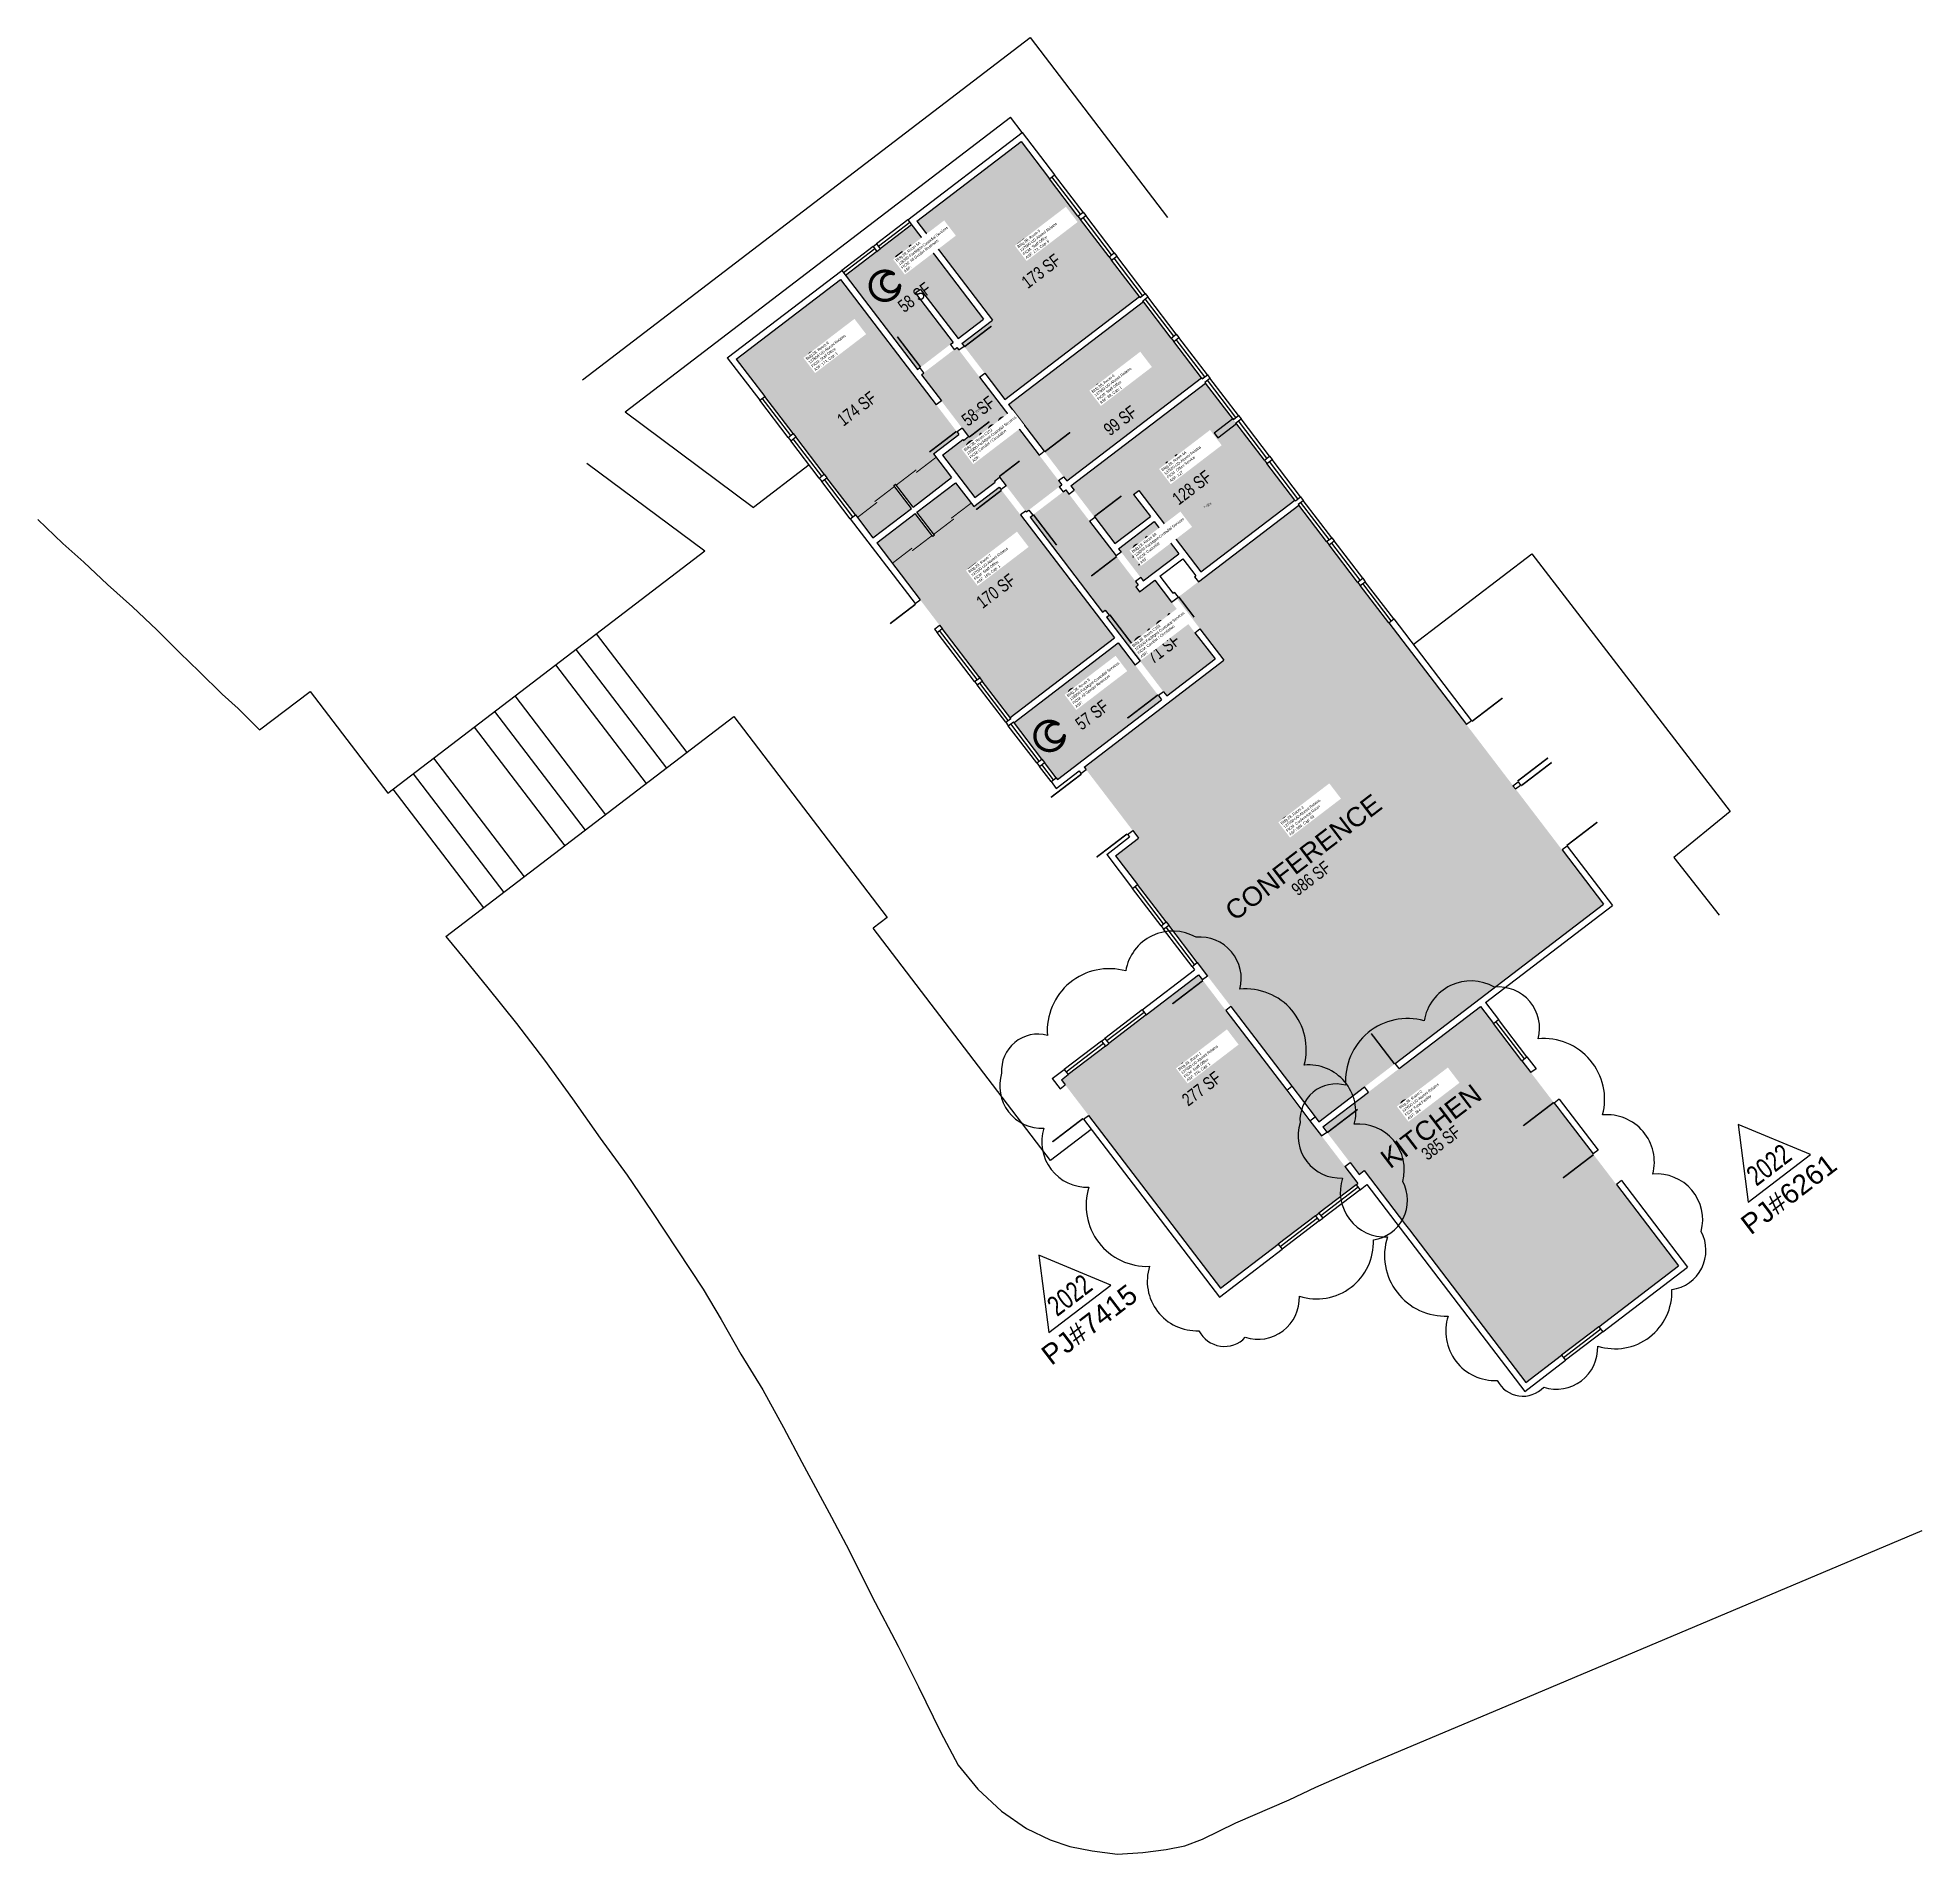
# Model space of a CAD drawing. Header units: inches. Extents: x 69207405 to 69209172, y 27660580 to 27662283.
import ezdxf
from ezdxf.enums import TextEntityAlignment as Align

# ---------------------------------------------------------------- set-up
doc = ezdxf.new("R2010")
doc.units = ezdxf.units.IN
doc.header["$LTSCALE"] = 100
doc.header["$MEASUREMENT"] = 0
doc.layers.get('0').update_dxf_attribs({"linetype": 'CONTINUOUS'})
for name, color, linetype in [('A-DOOR', 2, 'CONTINUOUS'), ('A-GLAZ', 1, 'CONTINUOUS'), ('A-IDEN-ICON', 4, 'CONTINUOUS'), ('A-IDEN-RNUM', 7, 'CONTINUOUS'), ('A-IDEN-SNUM', 4, 'CONTINUOUS'), ('A-IDEN-TEXT', 4, 'CONTINUOUS'), ('A-IDEN-VNUM', 4, 'CONTINUOUS'), ('A-SITE', 3, 'CONTINUOUS'), ('A-WALL', 5, 'CONTINUOUS'), ('AREA-TEXT', 3, 'CONTINUOUS'), ('Rooms-Category-Color', 7, 'CONTINUOUS'), ('Rooms-College-Color', 7, 'CONTINUOUS'), ('Rooms-Department-Color', 7, 'CONTINUOUS'), ('Rooms-Division-Color', 7, 'CONTINUOUS'), ('Rooms-Information', 7, 'CONTINUOUS')]:
    doc.layers.add(name, color=color, linetype=linetype)
doc.layers.add('A-REV', color=1, linetype='CONTINUOUS', true_color=0xff0000)
doc.styles.add('Arial', font='arial.ttf')
doc.styles.add('CP_AREA', font='arial.ttf', dxfattribs={"height": 15})
doc.styles.add('CP_ROOMSNUMBER', font='arial.ttf', dxfattribs={"height": 1})
doc.styles.add('CP_ROOMVNUMBER', font='arial.ttf', dxfattribs={"width": 0.85, "height": 0.075})

# ---------------------------------------------------------------- blocks, each defined once
blk = doc.blocks.new('36DOOR')
blk.add_lwpolyline([(-0.75, 0, 1.5, 1.5, 0), (-0.75, 36, 0, 0, 0), (-1.5, 36, 0, 0, 0.4142136), (-36, -1.5, 0, 0, 0.4142136)], format="xyseb")
blk = doc.blocks.new('CPBATH')
at = {"const_width": 0.0127}
for points in [[(0.0571, 0.0168, 0.861492), (-0.0551, 0, 1)], [(-0.0551, 0, 0.726902), (0.0487, -0.0337, 1)], [(0.0571, 0.0168, 0.729002), (-0.0084, -0.0042, 1)], [(-0.0084, -0.0042, 0.609468), (0.0487, -0.0337, 1)]]:
    blk.add_lwpolyline(points, format="xyb", dxfattribs=at)
at = {"const_width": 0.00637}
for points in [[(0.0544, 0.0152, 1), (0.0599, 0.0184, 1)], [(0.0459, -0.0353, 1), (0.0515, -0.0321, 1)]]:
    blk.add_lwpolyline(points, format="xyb", close=True, dxfattribs=at)
blk = doc.blocks.new('ProjectRev')
at = {"transparency": 16777216}
blk.add_lwpolyline([(0, 0.122), (-0.1221, -0.0895), (0.1221, -0.0895)], close=True, dxfattribs=at)
at = {"transparency": 16777216, "insert": (-0.1798, -0.1151), "char_height": 0.0625, "width": 0.24749, "attachment_point": 1, "style": 'Arial'}
blk.add_mtext('PJ#', dxfattribs=at)
at = {"transparency": 16777216, "style": 'Arial', "width": 0.75}
blk.add_attdef('YEAR', text='', height=18.75, dxfattribs=at).set_placement((0, 0), align=Align.MIDDLE_CENTER)
at = {"transparency": 16777216, "style": 'Arial'}
blk.add_attdef('PROJECT', text='', height=18.75, dxfattribs=at).set_placement((-0.0276, -0.1151), align=Align.TOP_LEFT)

msp = doc.modelspace()

# ---------------------------------------------------------------- hatches: boundary and pattern name
at = {"layer": 'Rooms-Category-Color', "true_color": 0xfa9ba3}
for points in [[(69208409.6, 27662078.1), (69208382.9, 27662113.1), (69208380.5, 27662116.2), (69208353.8, 27662151.2), (69208327.1, 27662186.2), (69208229.3, 27662111.5), (69208300.3, 27662018.5), (69208271.7, 27661996.7), (69208273.6, 27661994.3), (69208293, 27661968.9), (69208311.8, 27661944.2), (69208438.1, 27662040.8), (69208412, 27662074.9)], [(69208060.1, 27661982.2), (69208157.8, 27662056.9), (69208247.6, 27661939.3), (69208267.1, 27661913.8), (69208268.9, 27661911.4), (69208245, 27661893.2), (69208262, 27661871), (69208225.9, 27661843.4), (69208209.5, 27661864.8), (69208207.9, 27661863.6), (69208224.3, 27661842.1), (69208188.1, 27661814.5), (69208171.8, 27661836), (69208145, 27661870.9), (69208142.6, 27661874.1), (69208115.9, 27661909.1), (69208113.5, 27661912.3), (69208086.8, 27661947.2)], [(69208348.8, 27661895.8), (69208367, 27661871.9), (69208370.1, 27661867.9), (69208496.4, 27661964.5), (69208441.8, 27662036), (69208315.4, 27661939.5)], [(69208437.4, 27661858.9), (69208495.6, 27661782.7), (69208583.8, 27661850), (69208500.1, 27661959.7), (69208373.7, 27661863.2), (69208415, 27661809.1), (69208448.4, 27661834.6), (69208432.6, 27661855.3)], [(69208245.9, 27661817.1), (69208244.3, 27661815.9), (69208227.9, 27661837.4), (69208191.8, 27661809.8), (69208290.7, 27661680.2), (69208317.5, 27661645.3), (69208316.8, 27661646.1), (69208414.6, 27661720.7), (69208326.6, 27661836), (69208308.3, 27661859.8), (69208306.5, 27661862.2), (69208282.7, 27661844), (69208265.7, 27661866.2), (69208229.5, 27661838.6)], [(69208502, 27661403.7), (69208492.3, 27661416.4), (69208465.6, 27661451.4), (69208463.1, 27661454.6), (69208436.4, 27661489.5), (69208415.8, 27661516.5), (69208437.3, 27661532.9), (69208431.8, 27661540.1), (69208388.1, 27661597.3), (69208386.3, 27661599.7), (69208517.4, 27661699.8), (69208473.1, 27661757.9), (69208587.5, 27661845.3), (69208873.4, 27661471), (69208677.9, 27661321.7), (69208649.3, 27661299.8), (69208606.4, 27661267), (69208602.8, 27661271.8), (69208580.9, 27661300.4), (69208523.9, 27661375.1)], [(69208497.2, 27661400.1), (69208519.1, 27661371.4), (69208642.9, 27661209.3), (69208514.2, 27661111), (69208364.9, 27661306.5), (69208371.2, 27661311.3), (69208406.2, 27661338), (69208409.4, 27661340.5), (69208444.3, 27661367.2), (69208493.6, 27661404.8)]]:
    msp.add_hatch(color=241, dxfattribs=at).paths.add_polyline_path(points)
at = {"layer": 'Rooms-Category-Color', "true_color": 0xadadad}
for points in [[(69208192, 27662083), (69208195.1, 27662085.4), (69208224.5, 27662107.9), (69208291.9, 27662019.7), (69208268.1, 27662001.4), (69208232.9, 27662047.5), (69208228.1, 27662043.9), (69208263.3, 27661997.8), (69208260.9, 27661996), (69208232.3, 27661974.1), (69208229.9, 27661972.3), (69208162.6, 27662060.5)], [(69208267, 27661993), (69208268.8, 27661990.7), (69208288.2, 27661965.2), (69208344.1, 27661892.1), (69208362.3, 27661868.3), (69208365.3, 27661864.3), (69208362.9, 27661862.5), (69208334.3, 27661840.6), (69208331.9, 27661838.8), (69208331.3, 27661839.6), (69208313.1, 27661863.4), (69208307, 27661871.4), (69208302.3, 27661867.7), (69208302.9, 27661866.9), (69208283.8, 27661852.4), (69208253.5, 27661892.1), (69208272.5, 27661906.7), (69208273.1, 27661905.9), (69208277.9, 27661909.5), (69208271.8, 27661917.5), (69208252.4, 27661942.9), (69208233.6, 27661967.5), (69208236, 27661969.4), (69208264.6, 27661991.2)], [(69208416.3, 27661797.6), (69208369, 27661859.5), (69208338, 27661835.9), (69208335.6, 27661834), (69208403.6, 27661745), (69208406, 27661746.9), (69208409.6, 27661742.1), (69208407.2, 27661740.3), (69208438.8, 27661698.9), (69208460.6, 27661670.3), (69208463.7, 27661666.4), (69208509, 27661701), (69208468.3, 27661754.2), (69208452.5, 27661774.9), (69208438.2, 27661763.9), (69208434.6, 27661768.7), (69208436.9, 27661770.5), (69208434.5, 27661773.7), (69208391.4, 27661830.1)], [(69208452, 27661829.9), (69208418.6, 27661804.4), (69208441.7, 27661774.2), (69208475.1, 27661799.7)], [(69208361.2, 27661588.1), (69208359.9, 27661589.6), (69208349, 27661603.9), (69208346.6, 27661607.1), (69208319.9, 27661642.1), (69208320.5, 27661641.3), (69208418.2, 27661716), (69208434, 27661695.3), (69208455.9, 27661666.7), (69208458.9, 27661662.7)]]:
    msp.add_hatch(color=253, dxfattribs=at).paths.add_polyline_path(points)
at = {"layer": 'Rooms-Category-Color', "true_color": 0xffe090}
msp.add_hatch(color=41, dxfattribs=at).paths.add_polyline_path([(69208610.1, 27661262.3), (69208653, 27661295), (69208681.6, 27661316.9), (69208757.9, 27661375.2), (69208770, 27661359.3), (69208796.7, 27661324.3), (69208805.2, 27661313.2), (69208943.6, 27661132), (69208800.6, 27661022.7), (69208648.8, 27661221.4), (69208644.1, 27661217.8), (69208635.6, 27661228.9), (69208613.7, 27661257.5)])
at = {"layer": 'Rooms-College-Color', "true_color": 0x80bc67}
for points in [[(69208409.6, 27662078.1), (69208382.9, 27662113.1), (69208380.5, 27662116.2), (69208353.8, 27662151.2), (69208327.1, 27662186.2), (69208229.3, 27662111.5), (69208300.3, 27662018.5), (69208271.7, 27661996.7), (69208273.6, 27661994.3), (69208293, 27661968.9), (69208311.8, 27661944.2), (69208438.1, 27662040.8), (69208412, 27662074.9)], [(69208060.1, 27661982.2), (69208157.8, 27662056.9), (69208247.6, 27661939.3), (69208267.1, 27661913.8), (69208268.9, 27661911.4), (69208245, 27661893.2), (69208262, 27661871), (69208225.9, 27661843.4), (69208209.5, 27661864.8), (69208207.9, 27661863.6), (69208224.3, 27661842.1), (69208188.1, 27661814.5), (69208171.8, 27661836), (69208145, 27661870.9), (69208142.6, 27661874.1), (69208115.9, 27661909.1), (69208113.5, 27661912.3), (69208086.8, 27661947.2)], [(69208348.8, 27661895.8), (69208367, 27661871.9), (69208370.1, 27661867.9), (69208496.4, 27661964.5), (69208441.8, 27662036), (69208315.4, 27661939.5)], [(69208437.4, 27661858.9), (69208495.6, 27661782.7), (69208583.8, 27661850), (69208500.1, 27661959.7), (69208373.7, 27661863.2), (69208415, 27661809.1), (69208448.4, 27661834.6), (69208432.6, 27661855.3)], [(69208245.9, 27661817.1), (69208244.3, 27661815.9), (69208227.9, 27661837.4), (69208191.8, 27661809.8), (69208290.7, 27661680.2), (69208317.5, 27661645.3), (69208316.8, 27661646.1), (69208414.6, 27661720.7), (69208326.6, 27661836), (69208308.3, 27661859.8), (69208306.5, 27661862.2), (69208282.7, 27661844), (69208265.7, 27661866.2), (69208229.5, 27661838.6)], [(69208502, 27661403.7), (69208492.3, 27661416.4), (69208465.6, 27661451.4), (69208463.1, 27661454.6), (69208436.4, 27661489.5), (69208415.8, 27661516.5), (69208437.3, 27661532.9), (69208431.8, 27661540.1), (69208388.1, 27661597.3), (69208386.3, 27661599.7), (69208517.4, 27661699.8), (69208473.1, 27661757.9), (69208587.5, 27661845.3), (69208873.4, 27661471), (69208677.9, 27661321.7), (69208649.3, 27661299.8), (69208606.4, 27661267), (69208602.8, 27661271.8), (69208580.9, 27661300.4), (69208523.9, 27661375.1)], [(69208497.2, 27661400.1), (69208519.1, 27661371.4), (69208642.9, 27661209.3), (69208514.2, 27661111), (69208364.9, 27661306.5), (69208371.2, 27661311.3), (69208406.2, 27661338), (69208409.4, 27661340.5), (69208444.3, 27661367.2), (69208493.6, 27661404.8)]]:
    msp.add_hatch(color=83, dxfattribs=at).paths.add_polyline_path(points)
at = {"layer": 'Rooms-College-Color', "true_color": 0xadadad}
for points in [[(69208192, 27662083), (69208195.1, 27662085.4), (69208224.5, 27662107.9), (69208291.9, 27662019.7), (69208268.1, 27662001.4), (69208232.9, 27662047.5), (69208228.1, 27662043.9), (69208263.3, 27661997.8), (69208260.9, 27661996), (69208232.3, 27661974.1), (69208229.9, 27661972.3), (69208162.6, 27662060.5)], [(69208267, 27661993), (69208268.8, 27661990.7), (69208288.2, 27661965.2), (69208344.1, 27661892.1), (69208362.3, 27661868.3), (69208365.3, 27661864.3), (69208362.9, 27661862.5), (69208334.3, 27661840.6), (69208331.9, 27661838.8), (69208331.3, 27661839.6), (69208313.1, 27661863.4), (69208307, 27661871.4), (69208302.3, 27661867.7), (69208302.9, 27661866.9), (69208283.8, 27661852.4), (69208253.5, 27661892.1), (69208272.5, 27661906.7), (69208273.1, 27661905.9), (69208277.9, 27661909.5), (69208271.8, 27661917.5), (69208252.4, 27661942.9), (69208233.6, 27661967.5), (69208236, 27661969.4), (69208264.6, 27661991.2)], [(69208416.3, 27661797.6), (69208369, 27661859.5), (69208338, 27661835.9), (69208335.6, 27661834), (69208403.6, 27661745), (69208406, 27661746.9), (69208409.6, 27661742.1), (69208407.2, 27661740.3), (69208438.8, 27661698.9), (69208460.6, 27661670.3), (69208463.7, 27661666.4), (69208509, 27661701), (69208468.3, 27661754.2), (69208452.5, 27661774.9), (69208438.2, 27661763.9), (69208434.6, 27661768.7), (69208436.9, 27661770.5), (69208434.5, 27661773.7), (69208391.4, 27661830.1)], [(69208452, 27661829.9), (69208418.6, 27661804.4), (69208441.7, 27661774.2), (69208475.1, 27661799.7)], [(69208361.2, 27661588.1), (69208359.9, 27661589.6), (69208349, 27661603.9), (69208346.6, 27661607.1), (69208319.9, 27661642.1), (69208320.5, 27661641.3), (69208418.2, 27661716), (69208434, 27661695.3), (69208455.9, 27661666.7), (69208458.9, 27661662.7)], [(69208610.1, 27661262.3), (69208653, 27661295), (69208681.6, 27661316.9), (69208757.9, 27661375.2), (69208770, 27661359.3), (69208796.7, 27661324.3), (69208805.2, 27661313.2), (69208943.6, 27661132), (69208800.6, 27661022.7), (69208648.8, 27661221.4), (69208644.1, 27661217.8), (69208635.6, 27661228.9), (69208613.7, 27661257.5)]]:
    msp.add_hatch(color=253, dxfattribs=at).paths.add_polyline_path(points)
at = {"layer": 'Rooms-Department-Color', "true_color": 0xe66c51}
for points in [[(69208409.6, 27662078.1), (69208382.9, 27662113.1), (69208380.5, 27662116.2), (69208353.8, 27662151.2), (69208327.1, 27662186.2), (69208229.3, 27662111.5), (69208300.3, 27662018.5), (69208271.7, 27661996.7), (69208273.6, 27661994.3), (69208293, 27661968.9), (69208311.8, 27661944.2), (69208438.1, 27662040.8), (69208412, 27662074.9)], [(69208060.1, 27661982.2), (69208157.8, 27662056.9), (69208247.6, 27661939.3), (69208267.1, 27661913.8), (69208268.9, 27661911.4), (69208245, 27661893.2), (69208262, 27661871), (69208225.9, 27661843.4), (69208209.5, 27661864.8), (69208207.9, 27661863.6), (69208224.3, 27661842.1), (69208188.1, 27661814.5), (69208171.8, 27661836), (69208145, 27661870.9), (69208142.6, 27661874.1), (69208115.9, 27661909.1), (69208113.5, 27661912.3), (69208086.8, 27661947.2)], [(69208348.8, 27661895.8), (69208367, 27661871.9), (69208370.1, 27661867.9), (69208496.4, 27661964.5), (69208441.8, 27662036), (69208315.4, 27661939.5)], [(69208437.4, 27661858.9), (69208495.6, 27661782.7), (69208583.8, 27661850), (69208500.1, 27661959.7), (69208373.7, 27661863.2), (69208415, 27661809.1), (69208448.4, 27661834.6), (69208432.6, 27661855.3)], [(69208245.9, 27661817.1), (69208244.3, 27661815.9), (69208227.9, 27661837.4), (69208191.8, 27661809.8), (69208290.7, 27661680.2), (69208317.5, 27661645.3), (69208316.8, 27661646.1), (69208414.6, 27661720.7), (69208326.6, 27661836), (69208308.3, 27661859.8), (69208306.5, 27661862.2), (69208282.7, 27661844), (69208265.7, 27661866.2), (69208229.5, 27661838.6)], [(69208502, 27661403.7), (69208492.3, 27661416.4), (69208465.6, 27661451.4), (69208463.1, 27661454.6), (69208436.4, 27661489.5), (69208415.8, 27661516.5), (69208437.3, 27661532.9), (69208431.8, 27661540.1), (69208388.1, 27661597.3), (69208386.3, 27661599.7), (69208517.4, 27661699.8), (69208473.1, 27661757.9), (69208587.5, 27661845.3), (69208873.4, 27661471), (69208677.9, 27661321.7), (69208649.3, 27661299.8), (69208606.4, 27661267), (69208602.8, 27661271.8), (69208580.9, 27661300.4), (69208523.9, 27661375.1)], [(69208497.2, 27661400.1), (69208519.1, 27661371.4), (69208642.9, 27661209.3), (69208514.2, 27661111), (69208364.9, 27661306.5), (69208371.2, 27661311.3), (69208406.2, 27661338), (69208409.4, 27661340.5), (69208444.3, 27661367.2), (69208493.6, 27661404.8)], [(69208610.1, 27661262.3), (69208653, 27661295), (69208681.6, 27661316.9), (69208757.9, 27661375.2), (69208770, 27661359.3), (69208796.7, 27661324.3), (69208805.2, 27661313.2), (69208943.6, 27661132), (69208800.6, 27661022.7), (69208648.8, 27661221.4), (69208644.1, 27661217.8), (69208635.6, 27661228.9), (69208613.7, 27661257.5)]]:
    msp.add_hatch(color=13, dxfattribs=at).paths.add_polyline_path(points)
at = {"layer": 'Rooms-Department-Color', "true_color": 0xacacac}
for points in [[(69208192, 27662083), (69208195.1, 27662085.4), (69208224.5, 27662107.9), (69208291.9, 27662019.7), (69208268.1, 27662001.4), (69208232.9, 27662047.5), (69208228.1, 27662043.9), (69208263.3, 27661997.8), (69208260.9, 27661996), (69208232.3, 27661974.1), (69208229.9, 27661972.3), (69208162.6, 27662060.5)], [(69208267, 27661993), (69208268.8, 27661990.7), (69208288.2, 27661965.2), (69208344.1, 27661892.1), (69208362.3, 27661868.3), (69208365.3, 27661864.3), (69208362.9, 27661862.5), (69208334.3, 27661840.6), (69208331.9, 27661838.8), (69208331.3, 27661839.6), (69208313.1, 27661863.4), (69208307, 27661871.4), (69208302.3, 27661867.7), (69208302.9, 27661866.9), (69208283.8, 27661852.4), (69208253.5, 27661892.1), (69208272.5, 27661906.7), (69208273.1, 27661905.9), (69208277.9, 27661909.5), (69208271.8, 27661917.5), (69208252.4, 27661942.9), (69208233.6, 27661967.5), (69208236, 27661969.4), (69208264.6, 27661991.2)], [(69208416.3, 27661797.6), (69208369, 27661859.5), (69208338, 27661835.9), (69208335.6, 27661834), (69208403.6, 27661745), (69208406, 27661746.9), (69208409.6, 27661742.1), (69208407.2, 27661740.3), (69208438.8, 27661698.9), (69208460.6, 27661670.3), (69208463.7, 27661666.4), (69208509, 27661701), (69208468.3, 27661754.2), (69208452.5, 27661774.9), (69208438.2, 27661763.9), (69208434.6, 27661768.7), (69208436.9, 27661770.5), (69208434.5, 27661773.7), (69208391.4, 27661830.1)], [(69208452, 27661829.9), (69208418.6, 27661804.4), (69208441.7, 27661774.2), (69208475.1, 27661799.7)], [(69208361.2, 27661588.1), (69208359.9, 27661589.6), (69208349, 27661603.9), (69208346.6, 27661607.1), (69208319.9, 27661642.1), (69208320.5, 27661641.3), (69208418.2, 27661716), (69208434, 27661695.3), (69208455.9, 27661666.7), (69208458.9, 27661662.7)]]:
    msp.add_hatch(color=253, dxfattribs=at).paths.add_polyline_path(points)
at = {"layer": 'Rooms-Division-Color', "true_color": 0xe66c51}
for points in [[(69208409.6, 27662078.1), (69208382.9, 27662113.1), (69208380.5, 27662116.2), (69208353.8, 27662151.2), (69208327.1, 27662186.2), (69208229.3, 27662111.5), (69208300.3, 27662018.5), (69208271.7, 27661996.7), (69208273.6, 27661994.3), (69208293, 27661968.9), (69208311.8, 27661944.2), (69208438.1, 27662040.8), (69208412, 27662074.9)], [(69208060.1, 27661982.2), (69208157.8, 27662056.9), (69208247.6, 27661939.3), (69208267.1, 27661913.8), (69208268.9, 27661911.4), (69208245, 27661893.2), (69208262, 27661871), (69208225.9, 27661843.4), (69208209.5, 27661864.8), (69208207.9, 27661863.6), (69208224.3, 27661842.1), (69208188.1, 27661814.5), (69208171.8, 27661836), (69208145, 27661870.9), (69208142.6, 27661874.1), (69208115.9, 27661909.1), (69208113.5, 27661912.3), (69208086.8, 27661947.2)], [(69208348.8, 27661895.8), (69208367, 27661871.9), (69208370.1, 27661867.9), (69208496.4, 27661964.5), (69208441.8, 27662036), (69208315.4, 27661939.5)], [(69208437.4, 27661858.9), (69208495.6, 27661782.7), (69208583.8, 27661850), (69208500.1, 27661959.7), (69208373.7, 27661863.2), (69208415, 27661809.1), (69208448.4, 27661834.6), (69208432.6, 27661855.3)], [(69208245.9, 27661817.1), (69208244.3, 27661815.9), (69208227.9, 27661837.4), (69208191.8, 27661809.8), (69208290.7, 27661680.2), (69208317.5, 27661645.3), (69208316.8, 27661646.1), (69208414.6, 27661720.7), (69208326.6, 27661836), (69208308.3, 27661859.8), (69208306.5, 27661862.2), (69208282.7, 27661844), (69208265.7, 27661866.2), (69208229.5, 27661838.6)], [(69208502, 27661403.7), (69208492.3, 27661416.4), (69208465.6, 27661451.4), (69208463.1, 27661454.6), (69208436.4, 27661489.5), (69208415.8, 27661516.5), (69208437.3, 27661532.9), (69208431.8, 27661540.1), (69208388.1, 27661597.3), (69208386.3, 27661599.7), (69208517.4, 27661699.8), (69208473.1, 27661757.9), (69208587.5, 27661845.3), (69208873.4, 27661471), (69208677.9, 27661321.7), (69208649.3, 27661299.8), (69208606.4, 27661267), (69208602.8, 27661271.8), (69208580.9, 27661300.4), (69208523.9, 27661375.1)], [(69208497.2, 27661400.1), (69208519.1, 27661371.4), (69208642.9, 27661209.3), (69208514.2, 27661111), (69208364.9, 27661306.5), (69208371.2, 27661311.3), (69208406.2, 27661338), (69208409.4, 27661340.5), (69208444.3, 27661367.2), (69208493.6, 27661404.8)], [(69208610.1, 27661262.3), (69208653, 27661295), (69208681.6, 27661316.9), (69208757.9, 27661375.2), (69208770, 27661359.3), (69208796.7, 27661324.3), (69208805.2, 27661313.2), (69208943.6, 27661132), (69208800.6, 27661022.7), (69208648.8, 27661221.4), (69208644.1, 27661217.8), (69208635.6, 27661228.9), (69208613.7, 27661257.5)]]:
    msp.add_hatch(color=13, dxfattribs=at).paths.add_polyline_path(points)
at = {"layer": 'Rooms-Division-Color', "true_color": 0xadadad}
for points in [[(69208192, 27662083), (69208195.1, 27662085.4), (69208224.5, 27662107.9), (69208291.9, 27662019.7), (69208268.1, 27662001.4), (69208232.9, 27662047.5), (69208228.1, 27662043.9), (69208263.3, 27661997.8), (69208260.9, 27661996), (69208232.3, 27661974.1), (69208229.9, 27661972.3), (69208162.6, 27662060.5)], [(69208267, 27661993), (69208268.8, 27661990.7), (69208288.2, 27661965.2), (69208344.1, 27661892.1), (69208362.3, 27661868.3), (69208365.3, 27661864.3), (69208362.9, 27661862.5), (69208334.3, 27661840.6), (69208331.9, 27661838.8), (69208331.3, 27661839.6), (69208313.1, 27661863.4), (69208307, 27661871.4), (69208302.3, 27661867.7), (69208302.9, 27661866.9), (69208283.8, 27661852.4), (69208253.5, 27661892.1), (69208272.5, 27661906.7), (69208273.1, 27661905.9), (69208277.9, 27661909.5), (69208271.8, 27661917.5), (69208252.4, 27661942.9), (69208233.6, 27661967.5), (69208236, 27661969.4), (69208264.6, 27661991.2)], [(69208416.3, 27661797.6), (69208369, 27661859.5), (69208338, 27661835.9), (69208335.6, 27661834), (69208403.6, 27661745), (69208406, 27661746.9), (69208409.6, 27661742.1), (69208407.2, 27661740.3), (69208438.8, 27661698.9), (69208460.6, 27661670.3), (69208463.7, 27661666.4), (69208509, 27661701), (69208468.3, 27661754.2), (69208452.5, 27661774.9), (69208438.2, 27661763.9), (69208434.6, 27661768.7), (69208436.9, 27661770.5), (69208434.5, 27661773.7), (69208391.4, 27661830.1)], [(69208452, 27661829.9), (69208418.6, 27661804.4), (69208441.7, 27661774.2), (69208475.1, 27661799.7)], [(69208361.2, 27661588.1), (69208359.9, 27661589.6), (69208349, 27661603.9), (69208346.6, 27661607.1), (69208319.9, 27661642.1), (69208320.5, 27661641.3), (69208418.2, 27661716), (69208434, 27661695.3), (69208455.9, 27661666.7), (69208458.9, 27661662.7)]]:
    msp.add_hatch(color=253, dxfattribs=at).paths.add_polyline_path(points)

# ---------------------------------------------------------------- linework, layer by layer
at = {"layer": 'A-DOOR'}
for points in [[(69208274, 27661993.7, 1.5, 1.5, 0), (69208299.4, 27662013.1, 0, 0, 0), (69208299, 27662013.7, 0, 0, -0.414214), (69208293, 27661968.9, 0, 0, -0.414214)], [(69208266.6, 27661914.4, 1.5, 1.5, 0), (69208241.2, 27661895, 0, 0, 0), (69208241.6, 27661894.4, 0, 0, -0.414214), (69208247.6, 27661939.3, 0, 0, -0.414214)], [(69208278.4, 27661908.9, 1.5, 1.5, 0), (69208297.4, 27661923.5, 0, 0, 0), (69208297, 27661924.1, 0, 0, -0.414214), (69208292.5, 27661890.5, 0, 0, -0.414214)], [(69208349.3, 27661895.2, 1.5, 1.5, 0), (69208373.1, 27661913.4, 0, 0, 0), (69208372.7, 27661914, 0, 0, -0.414214), (69208367, 27661871.9, 0, 0, -0.414214)], [(69208306.6, 27661872, 1.5, 1.5, 0), (69208325.7, 27661886.6, 0, 0, 0), (69208326.1, 27661886, 0, 0, 0.414214), (69208292.5, 27661890.5, 0, 0, 0.414214)], [(69208308.8, 27661859.2, 1.5, 1.5, 0), (69208285, 27661841, 0, 0, 0), (69208284.5, 27661841.6, 0, 0, 0.414214), (69208326.6, 27661836, 0, 0, 0.414214)], [(69208395.7, 27661834.4, 1.5, 1.5, 0), (69208421.2, 27661853.8, 0, 0, 0), (69208421.6, 27661853.2, 0, 0, 0.414214), (69208376.8, 27661859.2, 0, 0, 0.414214)], [(69208416.8, 27661797, 1.5, 1.5, 0), (69208392.9, 27661778.7, 0, 0, 0), (69208392.5, 27661779.3, 0, 0, 0.414214), (69208434.5, 27661773.7, 0, 0, 0.414214)], [(69208474.9, 27661759.3, 1.5, 1.5, 0), (69208489.4, 27661740.2, 0, 0, 0), (69208488.8, 27661739.8, 0, 0, 0.414214), (69208493.3, 27661773.4, 0, 0, 0.414214)], [(69208228.1, 27661752.3, 1.5, 1.5, 0), (69208204.3, 27661734.1, 0, 0, 0), (69208203.9, 27661734.7, 0, 0, 0.414214), (69208245.9, 27661729, 0, 0, 0.414214)]]:
    msp.add_lwpolyline(points, format="xyseb", dxfattribs=at)
at = {"layer": 'A-DOOR', "const_width": 1}
for points in [[(69208228.8, 27661875.8), (69208247.5, 27661890.1)], [(69208210.1, 27661864), (69208228.8, 27661878.3)], [(69208189.8, 27661848.5), (69208208.5, 27661862.8)], [(69208173.6, 27661833.6), (69208192.2, 27661847.9)], [(69208261.6, 27661832.9), (69208280.3, 27661847.1)], [(69208245.3, 27661817.9), (69208264, 27661832.2)], [(69208206.4, 27661790.7), (69208225, 27661805)], [(69208225.1, 27661802.5), (69208243.7, 27661816.7)]]:
    msp.add_lwpolyline(points, dxfattribs=at)
at = {"layer": 'A-GLAZ'}
for p, q in [((69208385.2, 27662119.9), (69208358.5, 27662154.9)), ((69208380.5, 27662116.2), (69208353.8, 27662151.2)), ((69208382.9, 27662118.1), (69208356.1, 27662153)), ((69208220.9, 27662112.6), (69208191.5, 27662090.2)), ((69208222.7, 27662110.2), (69208193.3, 27662087.8)), ((69208224.5, 27662107.9), (69208195.1, 27662085.4)), ((69208409.6, 27662078.1), (69208382.9, 27662113.1)), ((69208412, 27662079.9), (69208385.3, 27662114.9)), ((69208414.4, 27662081.7), (69208387.7, 27662116.7)), ((69208188.3, 27662087.7), (69208158.9, 27662065.3)), ((69208190.1, 27662085.4), (69208160.7, 27662062.9)), ((69208192, 27662083), (69208162.6, 27662060.5)), ((69208438.8, 27662040), (69208412, 27662074.9)), ((69208441.1, 27662041.8), (69208414.4, 27662076.7)), ((69208443.5, 27662043.6), (69208416.8, 27662078.6)), ((69208467.9, 27662001.8), (69208441.2, 27662036.8)), ((69208470.3, 27662003.6), (69208443.6, 27662038.6)), ((69208472.7, 27662005.5), (69208445.9, 27662040.4)), ((69208496.4, 27661964.5), (69208470.3, 27661998.6)), ((69208499.4, 27661965.5), (69208472.7, 27662000.5)), ((69208501.8, 27661967.3), (69208475.1, 27662002.3)), ((69208528.6, 27661927.4), (69208501.8, 27661962.3)), ((69208530.9, 27661929.2), (69208504.2, 27661964.1)), ((69208108.7, 27661908.6), (69208082, 27661943.6)), ((69208111.1, 27661910.4), (69208084.4, 27661945.4)), ((69208113.5, 27661912.3), (69208086.8, 27661947.2)), ((69208526.2, 27661925.5), (69208500.1, 27661959.7)), ((69208560.1, 27661891), (69208533.4, 27661926)), ((69208142.6, 27661874.1), (69208115.9, 27661909.1)), ((69208555.3, 27661887.4), (69208528.6, 27661922.4)), ((69208557.7, 27661889.2), (69208531, 27661924.2)), ((69208137.8, 27661870.5), (69208111.1, 27661905.4)), ((69208140.2, 27661872.3), (69208113.5, 27661907.3)), ((69208583.8, 27661850), (69208557.7, 27661884.2)), ((69208586.8, 27661851.1), (69208560.1, 27661886)), ((69208589.2, 27661852.9), (69208562.5, 27661887.9)), ((69208167, 27661832.3), (69208140.3, 27661867.3)), ((69208169.4, 27661834.2), (69208142.7, 27661869.1)), ((69208171.8, 27661836), (69208145, 27661870.9)), ((69208613.6, 27661811.1), (69208587.5, 27661845.3)), ((69208616, 27661812.9), (69208589.3, 27661847.9)), ((69208618.4, 27661814.7), (69208591.6, 27661849.7)), ((69208642.7, 27661773), (69208616, 27661807.9)), ((69208645.1, 27661774.8), (69208618.4, 27661809.7)), ((69208647.5, 27661776.6), (69208620.8, 27661811.6)), ((69208671.9, 27661734.8), (69208645.2, 27661769.8)), ((69208674.3, 27661736.6), (69208647.5, 27661771.6)), ((69208676.6, 27661738.5), (69208649.9, 27661773.4)), ((69208283.5, 27661679.8), (69208248.3, 27661725.9)), ((69208285.9, 27661681.6), (69208250.7, 27661727.7)), ((69208288.3, 27661683.4), (69208253.1, 27661729.5)), ((69208315.1, 27661643.4), (69208288.4, 27661678.4)), ((69208317.5, 27661645.3), (69208290.7, 27661680.2)), ((69208312.7, 27661641.6), (69208286, 27661676.6)), ((69208341.8, 27661603.5), (69208315.1, 27661638.4)), ((69208344.2, 27661605.3), (69208317.5, 27661640.3)), ((69208346.6, 27661607.1), (69208319.9, 27661642.1)), ((69208355.2, 27661586), (69208344.3, 27661600.3)), ((69208357.6, 27661587.8), (69208346.6, 27661602.1)), ((69208359.9, 27661589.6), (69208349, 27661603.9)), ((69208458.4, 27661450.9), (69208431.7, 27661485.9)), ((69208460.8, 27661452.7), (69208434.1, 27661487.7)), ((69208463.1, 27661454.6), (69208436.4, 27661489.5)), ((69208489.9, 27661414.6), (69208463.2, 27661449.6)), ((69208492.3, 27661416.4), (69208465.6, 27661451.4)), ((69208487.5, 27661412.8), (69208460.8, 27661447.7)), ((69208440.7, 27661372), (69208405.7, 27661345.2)), ((69208442.5, 27661369.6), (69208407.5, 27661342.9)), ((69208444.3, 27661367.2), (69208409.4, 27661340.5)), ((69208799.1, 27661326.1), (69208772.4, 27661361.1)), ((69208801.5, 27661328), (69208774.8, 27661362.9)), ((69208402.5, 27661342.8), (69208367.6, 27661316.1)), ((69208796.7, 27661324.3), (69208770, 27661359.3)), ((69208404.4, 27661340.4), (69208369.4, 27661313.7)), ((69208406.2, 27661338), (69208371.2, 27661311.3)), ((69208641.3, 27661208.1), (69208606.4, 27661181.4)), ((69208643.2, 27661205.7), (69208608.2, 27661179)), ((69208645, 27661203.4), (69208610, 27661176.6)), ((69208603.2, 27661179), (69208568.2, 27661152.3)), ((69208605, 27661176.6), (69208570.1, 27661149.9)), ((69208606.8, 27661174.2), (69208571.9, 27661147.5)), ((69208868.9, 27661074.9), (69208834, 27661048.2)), ((69208870.8, 27661072.6), (69208835.8, 27661045.8)), ((69208872.6, 27661070.2), (69208837.6, 27661043.5))]:
    msp.add_line(p, q, dxfattribs=at)
at = {"layer": 'A-REV'}
for points in [[(69208308.9, 27661312.7, 0.520567), (69208348.6, 27661261, 0.520567), (69208390.8, 27661205.8, 0.520567), (69208447.6, 27661131.6, 0.520567), (69208493.9, 27661071.2, 0.520567), (69208537.4, 27661065, 0.520567), (69208588.1, 27661103.5, 0.520567), (69208657.5, 27661156.4, 0.520567), (69208685.1, 27661211, 0.520567), (69208639.6, 27661264.7, 0.520567), (69208592.7, 27661320.2, 0.520567), (69208532.3, 27661391.5, 0.520567), (69208491.2, 27661440.1, 0.520567), (69208425.3, 27661408.5, 0.520567), (69208351.8, 27661348, 0.520567)], [(69208588.7, 27661266, 0.520567), (69208628.4, 27661214.3, 0.520567), (69208670.6, 27661159.1, 0.520567), (69208727.5, 27661084.9, 0.520567), (69208773.7, 27661024.5, 0.520567), (69208817.2, 27661018.3, 0.520567), (69208867.9, 27661056.8, 0.520567), (69208937.4, 27661109.7, 0.520567), (69208964.9, 27661164.3, 0.520567), (69208919.5, 27661218, 0.520567), (69208872.5, 27661273.5, 0.520567), (69208812.1, 27661344.8, 0.520567), (69208771, 27661393.4, 0.520567), (69208705.1, 27661361.8, 0.520567), (69208631.6, 27661301.3, 0.520567)]]:
    msp.add_lwpolyline(points, format="xyb", close=True, dxfattribs=at)
at = {"layer": 'A-SITE'}
for p, q in [((69207915.8, 27661962.6), (69208335.8, 27662283.5)), ((69208335.8, 27662283.5), (69208464.5, 27662115)), ((69207955.9, 27661932.8), (69208317.2, 27662208.9)), ((69208328.2, 27662194.6), (69208317.2, 27662208.9)), ((69207955.9, 27661932.8), (69208076.2, 27661843.1)), ((69207920, 27661884.7), (69208030.5, 27661802.3)), ((69208128.3, 27661883), (69208076.2, 27661843.1)), ((69207428.4, 27661809.2), (69207405, 27661831.6)), ((69207448.1, 27661791.6), (69207428.4, 27661809.2)), ((69207733.2, 27661575.2), (69208030.5, 27661802.3)), ((69207470.3, 27661770.8), (69207448.1, 27661791.6)), ((69208694.9, 27661714.6), (69208806.1, 27661799.6)), ((69208806.1, 27661799.6), (69208992.1, 27661557.9)), ((69207493.9, 27661749.8), (69207470.3, 27661770.8)), ((69207516.7, 27661728.2), (69207493.9, 27661749.8)), ((69207538.1, 27661706.8), (69207516.7, 27661728.2)), ((69207928.7, 27661724.5), (69208013.7, 27661613.3)), ((69207556.4, 27661689.3), (69207538.1, 27661706.8)), ((69207890.6, 27661695.4), (69207975.5, 27661584.2)), ((69207909.6, 27661710), (69207994.6, 27661598.7)), ((69207577.8, 27661667.9), (69207556.4, 27661689.3)), ((69207593.1, 27661654.4), (69207577.8, 27661667.9)), ((69207613.1, 27661634.5), (69207660.4, 27661670.6)), ((69207660.4, 27661670.6), (69207733.2, 27661575.2)), ((69207852.4, 27661666.3), (69207937.4, 27661555)), ((69207613.1, 27661634.5), (69207593.1, 27661654.4)), ((69207787.8, 27661440.8), (69208057.8, 27661647)), ((69207833.3, 27661651.7), (69207918.3, 27661540.4)), ((69208057.8, 27661647), (69208201.7, 27661458.7)), ((69207814.3, 27661637.1), (69207899.3, 27661525.9)), ((69207776.1, 27661608), (69207861.1, 27661496.7)), ((69207757.1, 27661593.4), (69207842, 27661482.2)), ((69207738, 27661578.8), (69207823, 27661467.6)), ((69208992.1, 27661557.9), (69208939.2, 27661515)), ((69208939.2, 27661515), (69208981.9, 27661460.8)), ((69208201.7, 27661458.7), (69208188.4, 27661448.5)), ((69208354.7, 27661230.8), (69208188.4, 27661448.5)), ((69207787.8, 27661440.8), (69207805.6, 27661419.1)), ((69207805.6, 27661419.1), (69207827.1, 27661392.7)), ((69207827.1, 27661392.7), (69207854, 27661359.1)), ((69207854, 27661359.1), (69207880.1, 27661325)), ((69207880.1, 27661325), (69207906.6, 27661288.6)), ((69207906.6, 27661288.6), (69207932.3, 27661251.6)), ((69208392.9, 27661259.9), (69208354.7, 27661230.8)), ((69207932.3, 27661251.6), (69207957.6, 27661216.9)), ((69207957.6, 27661216.9), (69207980.9, 27661183.1)), ((69207980.9, 27661183.1), (69208004.7, 27661147.1)), ((69208004.7, 27661147.1), (69208029, 27661110.3)), ((69208029, 27661110.3), (69208045.8, 27661081.6)), ((69208045.8, 27661081.6), (69208064.3, 27661049.2)), ((69208064.3, 27661049.2), (69208084.8, 27661015.8)), ((69208084.8, 27661015.8), (69208104.3, 27660980.4)), ((69208104.3, 27660980.4), (69208121.4, 27660948.1)), ((69208121.4, 27660948.1), (69208149.5, 27660896.5)), ((69208149.5, 27660896.5), (69208166, 27660865.1)), ((69208782.1, 27660719.2), (69209172.2, 27660883.8)), ((69208166, 27660865.1), (69208187.3, 27660822.3)), ((69208187.3, 27660822.3), (69208211.8, 27660775.5)), ((69208211.8, 27660775.5), (69208230.9, 27660737.3)), ((69208230.9, 27660737.3), (69208251.7, 27660695.2)), ((69208653.6, 27660665), (69208782.1, 27660719.2)), ((69208251.7, 27660695.2), (69208268.2, 27660663.8)), ((69208268.2, 27660663.8), (69208286.6, 27660641.4)), ((69208603.6, 27660643.2), (69208653.6, 27660665)), ((69208286.6, 27660641.4), (69208308.7, 27660620.6)), ((69208578.5, 27660631.5), (69208603.6, 27660643.2)), ((69208308.7, 27660620.6), (69208332.3, 27660604.6)), ((69208528.5, 27660609.7), (69208578.5, 27660631.5)), ((69208332.3, 27660604.6), (69208354.4, 27660593.8)), ((69208497.2, 27660594.6), (69208528.5, 27660609.7)), ((69208354.4, 27660593.8), (69208372.8, 27660587.7)), ((69208372.8, 27660587.7), (69208393.7, 27660583.5)), ((69208393.7, 27660583.5), (69208417.5, 27660580.3)), ((69208417.5, 27660580.3), (69208441.3, 27660582.1)), ((69208441.3, 27660582.1), (69208463.1, 27660584.9)), ((69208463.1, 27660584.9), (69208480.6, 27660588.3)), ((69208480.6, 27660588.3), (69208497.2, 27660594.6))]:
    msp.add_line(p, q, dxfattribs=at)
at = {"layer": 'A-WALL'}
for p, q in [((69208220.9, 27662112.6), (69208328.2, 27662194.6)), ((69208328.2, 27662194.6), (69208358.5, 27662154.9)), ((69208229.3, 27662111.5), (69208327.1, 27662186.2)), ((69208327.1, 27662186.2), (69208353.8, 27662151.2)), ((69208353.8, 27662151.2), (69208358.5, 27662154.9)), ((69208380.5, 27662116.2), (69208385.2, 27662119.9)), ((69208385.2, 27662119.9), (69208387.7, 27662116.7)), ((69208220.9, 27662112.6), (69208291.9, 27662019.7)), ((69208229.3, 27662111.5), (69208300.3, 27662018.5)), ((69208380.5, 27662116.2), (69208382.9, 27662113.1)), ((69208382.9, 27662113.1), (69208387.7, 27662116.7)), ((69208188.3, 27662087.7), (69208191.5, 27662090.2)), ((69208188.3, 27662087.7), (69208192, 27662083)), ((69208191.5, 27662090.2), (69208195.1, 27662085.4)), ((69208192, 27662083), (69208195.1, 27662085.4)), ((69208409.6, 27662078.1), (69208414.4, 27662081.7)), ((69208409.6, 27662078.1), (69208412, 27662074.9)), ((69208412, 27662074.9), (69208416.8, 27662078.6)), ((69208414.4, 27662081.7), (69208416.8, 27662078.6)), ((69208051.6, 27661983.3), (69208158.9, 27662065.3)), ((69208060.1, 27661982.2), (69208157.8, 27662056.9)), ((69208157.8, 27662056.9), (69208247.6, 27661939.3)), ((69208158.9, 27662065.3), (69208229.9, 27661972.3)), ((69208232.9, 27662047.5), (69208228.1, 27662043.9)), ((69208228.1, 27662043.9), (69208263.3, 27661997.8)), ((69208232.9, 27662047.5), (69208268.1, 27662001.4)), ((69208311.8, 27661944.2), (69208438.1, 27662040.8)), ((69208315.4, 27661939.5), (69208441.8, 27662036)), ((69208438.1, 27662040.8), (69208438.8, 27662040)), ((69208438.8, 27662040), (69208443.5, 27662043.6)), ((69208441.2, 27662036.8), (69208445.9, 27662040.4)), ((69208441.2, 27662036.8), (69208441.8, 27662036)), ((69208443.5, 27662043.6), (69208445.9, 27662040.4)), ((69208268.1, 27662001.4), (69208291.9, 27662019.7)), ((69208271.7, 27661996.7), (69208300.3, 27662018.5)), ((69208260.9, 27661996), (69208263.3, 27661997.8)), ((69208264.6, 27661991.2), (69208260.9, 27661996)), ((69208271.7, 27661996.7), (69208273.6, 27661994.3)), ((69208467.9, 27662001.8), (69208472.7, 27662005.5)), ((69208467.9, 27662001.8), (69208470.3, 27661998.6)), ((69208470.3, 27661998.6), (69208475.1, 27662002.3)), ((69208472.7, 27662005.5), (69208475.1, 27662002.3)), ((69208051.6, 27661983.3), (69208082, 27661943.6)), ((69208060.1, 27661982.2), (69208086.8, 27661947.2)), ((69208264.6, 27661991.2), (69208267, 27661993)), ((69208267, 27661993), (69208268.8, 27661990.7)), ((69208268.8, 27661990.7), (69208273.6, 27661994.3)), ((69208229.9, 27661972.3), (69208232.3, 27661974.1)), ((69208236, 27661969.4), (69208232.3, 27661974.1)), ((69208233.6, 27661967.5), (69208236, 27661969.4)), ((69208233.6, 27661967.5), (69208252.4, 27661942.9)), ((69208288.2, 27661965.2), (69208293, 27661968.9)), ((69208288.2, 27661965.2), (69208344.1, 27661892.1)), ((69208293, 27661968.9), (69208311.8, 27661944.2)), ((69208370.1, 27661867.9), (69208496.4, 27661964.5)), ((69208496.4, 27661964.5), (69208497, 27661963.7)), ((69208497, 27661963.7), (69208501.8, 27661967.3)), ((69208499.5, 27661960.5), (69208504.2, 27661964.1)), ((69208499.5, 27661960.5), (69208500.1, 27661959.7)), ((69208501.8, 27661967.3), (69208504.2, 27661964.1)), ((69208082, 27661943.6), (69208086.8, 27661947.2)), ((69208252.4, 27661942.9), (69208247.6, 27661939.3)), ((69208373.7, 27661863.2), (69208500.1, 27661959.7)), ((69208315.4, 27661939.5), (69208348.8, 27661895.8)), ((69208508.1, 27661913), (69208525.6, 27661926.3)), ((69208525.6, 27661926.3), (69208526.2, 27661925.5)), ((69208526.2, 27661925.5), (69208530.9, 27661929.2)), ((69208528.6, 27661922.4), (69208533.4, 27661926)), ((69208530.9, 27661929.2), (69208533.4, 27661926)), ((69208108.7, 27661908.6), (69208113.5, 27661912.3)), ((69208108.7, 27661908.6), (69208111.1, 27661905.4)), ((69208111.1, 27661905.4), (69208115.9, 27661909.1)), ((69208113.5, 27661912.3), (69208115.9, 27661909.1)), ((69208245, 27661893.2), (69208268.9, 27661911.4)), ((69208271.8, 27661917.5), (69208267.1, 27661913.8)), ((69208267.1, 27661913.8), (69208268.9, 27661911.4)), ((69208271.8, 27661917.5), (69208277.9, 27661909.5)), ((69208273.1, 27661905.9), (69208277.9, 27661909.5)), ((69208508.1, 27661913), (69208511.7, 27661908.2)), ((69208511.7, 27661908.2), (69208529.2, 27661921.6)), ((69208528.6, 27661922.4), (69208529.2, 27661921.6)), ((69208245, 27661893.2), (69208262, 27661871)), ((69208253.5, 27661892.1), (69208272.5, 27661906.7)), ((69208253.5, 27661892.1), (69208283.8, 27661852.4)), ((69208272.5, 27661906.7), (69208273.1, 27661905.9)), ((69208344.1, 27661892.1), (69208348.8, 27661895.8)), ((69208555.3, 27661887.4), (69208560.1, 27661891)), ((69208560.1, 27661891), (69208562.5, 27661887.9)), ((69208137.8, 27661870.5), (69208142.6, 27661874.1)), ((69208142.6, 27661874.1), (69208145, 27661870.9)), ((69208555.3, 27661887.4), (69208557.7, 27661884.2)), ((69208557.7, 27661884.2), (69208562.5, 27661887.9)), ((69208137.8, 27661870.5), (69208140.3, 27661867.3)), ((69208140.3, 27661867.3), (69208145, 27661870.9)), ((69208207.9, 27661863.6), (69208209.5, 27661864.8)), ((69208224.3, 27661842.1), (69208207.9, 27661863.6)), ((69208225.9, 27661843.4), (69208209.5, 27661864.8)), ((69208225.9, 27661843.4), (69208262, 27661871)), ((69208229.5, 27661838.6), (69208265.7, 27661866.2)), ((69208265.7, 27661866.2), (69208282.7, 27661844)), ((69208282.7, 27661844), (69208306.5, 27661862.2)), ((69208283.8, 27661852.4), (69208302.9, 27661866.9)), ((69208302.3, 27661867.7), (69208307, 27661871.4)), ((69208302.3, 27661867.7), (69208302.9, 27661866.9)), ((69208306.5, 27661862.2), (69208308.3, 27661859.8)), ((69208307, 27661871.4), (69208313.1, 27661863.4)), ((69208313.1, 27661863.4), (69208308.3, 27661859.8)), ((69208362.3, 27661868.3), (69208367, 27661871.9)), ((69208362.3, 27661868.3), (69208365.3, 27661864.3)), ((69208362.9, 27661862.5), (69208365.3, 27661864.3)), ((69208362.9, 27661862.5), (69208366.6, 27661857.7)), ((69208366.6, 27661857.7), (69208369, 27661859.5)), ((69208367, 27661871.9), (69208370.1, 27661867.9)), ((69208369, 27661859.5), (69208372, 27661855.6)), ((69208372, 27661855.6), (69208376.8, 27661859.2)), ((69208373.7, 27661863.2), (69208376.8, 27661859.2)), ((69208432.6, 27661855.3), (69208437.4, 27661858.9)), ((69208432.6, 27661855.3), (69208448.4, 27661834.6)), ((69208437.4, 27661858.9), (69208495.6, 27661782.7)), ((69208188.1, 27661814.5), (69208224.3, 27661842.1)), ((69208191.8, 27661809.8), (69208227.9, 27661837.4)), ((69208244.3, 27661815.9), (69208227.9, 27661837.4)), ((69208245.9, 27661817.1), (69208229.5, 27661838.6)), ((69208331.3, 27661839.6), (69208326.6, 27661836)), ((69208331.3, 27661839.6), (69208331.9, 27661838.8)), ((69208331.9, 27661838.8), (69208334.3, 27661840.6)), ((69208334.3, 27661840.6), (69208338, 27661835.9)), ((69208493.4, 27661773.4), (69208587.5, 27661845.3)), ((69208495.6, 27661782.7), (69208583.8, 27661850)), ((69208583.8, 27661850), (69208584.5, 27661849.2)), ((69208584.5, 27661849.2), (69208589.2, 27661852.9)), ((69208586.9, 27661846.1), (69208591.6, 27661849.7)), ((69208586.9, 27661846.1), (69208587.5, 27661845.3)), ((69208589.2, 27661852.9), (69208591.6, 27661849.7)), ((69208167, 27661832.3), (69208171.8, 27661836)), ((69208167, 27661832.3), (69208227.7, 27661752.9)), ((69208171.8, 27661836), (69208188.1, 27661814.5)), ((69208326.6, 27661836), (69208414.6, 27661720.7)), ((69208335.6, 27661834), (69208338, 27661835.9)), ((69208335.6, 27661834), (69208403.6, 27661745)), ((69208391.4, 27661830.1), (69208396.2, 27661833.8)), ((69208391.4, 27661830.1), (69208416.3, 27661797.6)), ((69208396.2, 27661833.8), (69208415, 27661809.1)), ((69208415, 27661809.1), (69208448.4, 27661834.6)), ((69208418.6, 27661804.4), (69208452, 27661829.9)), ((69208452, 27661829.9), (69208475.1, 27661799.7)), ((69208191.8, 27661809.8), (69208232.5, 27661756.5)), ((69208245.9, 27661817.1), (69208244.3, 27661815.9)), ((69208418.6, 27661804.4), (69208421.1, 27661801.2)), ((69208613.6, 27661811.1), (69208618.4, 27661814.7)), ((69208613.6, 27661811.1), (69208616, 27661807.9)), ((69208616, 27661807.9), (69208620.8, 27661811.6)), ((69208618.4, 27661814.7), (69208620.8, 27661811.6)), ((69208421.1, 27661801.2), (69208416.3, 27661797.6)), ((69208441.7, 27661774.2), (69208475.1, 27661799.7)), ((69208457.3, 27661778.5), (69208478.7, 27661794.9)), ((69208478.7, 27661794.9), (69208490.9, 27661779)), ((69208439.3, 27661777.4), (69208434.5, 27661773.7)), ((69208434.5, 27661773.7), (69208436.9, 27661770.5)), ((69208434.6, 27661768.7), (69208436.9, 27661770.5)), ((69208434.6, 27661768.7), (69208438.2, 27661763.9)), ((69208438.2, 27661763.9), (69208452.5, 27661774.9)), ((69208439.3, 27661777.4), (69208441.7, 27661774.2)), ((69208452.5, 27661774.9), (69208468.3, 27661754.2)), ((69208457.3, 27661778.5), (69208469.4, 27661762.6)), ((69208489.7, 27661778.1), (69208490.9, 27661779)), ((69208489.7, 27661778.1), (69208493.4, 27661773.4)), ((69208642.7, 27661773), (69208647.5, 27661776.6)), ((69208642.7, 27661773), (69208645.2, 27661769.8)), ((69208642.7, 27661773), (69208645.2, 27661769.8)), ((69208645.2, 27661769.8), (69208649.9, 27661773.4)), ((69208647.5, 27661776.6), (69208649.9, 27661773.4)), ((69208227.7, 27661752.9), (69208232.5, 27661756.5)), ((69208468.3, 27661754.2), (69208474.3, 27661758.8)), ((69208469.4, 27661762.6), (69208470.7, 27661763.6)), ((69208470.7, 27661763.6), (69208474.3, 27661758.8)), ((69208245.9, 27661729), (69208250.7, 27661732.7)), ((69208250.7, 27661732.7), (69208253.1, 27661729.5)), ((69208403.6, 27661745), (69208406, 27661746.9)), ((69208406, 27661746.9), (69208409.6, 27661742.1)), ((69208407.2, 27661740.3), (69208409.6, 27661742.1)), ((69208407.2, 27661740.3), (69208438.8, 27661698.9)), ((69208671.9, 27661734.8), (69208676.6, 27661738.5)), ((69208671.9, 27661734.8), (69208744.7, 27661639.5)), ((69208676.6, 27661738.5), (69208749.5, 27661643.1)), ((69208245.9, 27661729), (69208248.3, 27661725.9)), ((69208248.3, 27661725.9), (69208253.1, 27661729.5)), ((69208316.8, 27661646.1), (69208414.6, 27661720.7)), ((69208320.5, 27661641.3), (69208418.2, 27661716)), ((69208418.2, 27661716), (69208434, 27661695.3)), ((69208490.1, 27661725.6), (69208494.9, 27661729.2)), ((69208490.1, 27661725.6), (69208509, 27661701)), ((69208494.9, 27661729.2), (69208517.4, 27661699.8)), ((69208386.3, 27661599.7), (69208517.4, 27661699.8)), ((69208438.8, 27661698.9), (69208434, 27661695.3)), ((69208463.7, 27661666.4), (69208509, 27661701)), ((69208283.5, 27661679.8), (69208288.3, 27661683.4)), ((69208283.5, 27661679.8), (69208288.3, 27661683.4)), ((69208283.5, 27661679.8), (69208286, 27661676.6)), ((69208286, 27661676.6), (69208290.7, 27661680.2)), ((69208287.7, 27661684.2), (69208288.3, 27661683.4)), ((69208288.3, 27661683.4), (69208290.7, 27661680.2)), ((69208361.2, 27661588.1), (69208458.9, 27661662.7)), ((69208460.6, 27661670.3), (69208455.9, 27661666.7)), ((69208455.9, 27661666.7), (69208458.9, 27661662.7)), ((69208460.6, 27661670.3), (69208463.7, 27661666.4)), ((69208312.7, 27661641.6), (69208317.5, 27661645.3)), ((69208316.8, 27661646.1), (69208317.5, 27661645.3)), ((69208749.5, 27661643.1), (69208744.7, 27661639.5)), ((69208312.7, 27661641.6), (69208315.1, 27661638.4)), ((69208315.1, 27661638.4), (69208319.9, 27661642.1)), ((69208319.9, 27661642.1), (69208320.5, 27661641.3)), ((69208341.8, 27661603.5), (69208346.6, 27661607.1)), ((69208346.6, 27661607.1), (69208349, 27661603.9)), ((69208341.8, 27661603.5), (69208344.3, 27661600.3)), ((69208344.3, 27661600.3), (69208349, 27661603.9)), ((69208355.2, 27661586), (69208359.9, 27661589.6)), ((69208359.9, 27661589.6), (69208361.2, 27661588.1)), ((69208360, 27661579.6), (69208381.5, 27661596)), ((69208381.5, 27661596), (69208383.3, 27661593.7)), ((69208383.3, 27661593.7), (69208388.1, 27661597.3)), ((69208386.3, 27661599.7), (69208388.1, 27661597.3)), ((69208355.2, 27661586), (69208360, 27661579.6)), ((69208788.4, 27661582.2), (69208793.2, 27661585.9)), ((69208788.4, 27661582.2), (69208790.9, 27661579.1)), ((69208790.9, 27661579.1), (69208795.6, 27661582.7)), ((69208793.2, 27661585.9), (69208795.6, 27661582.7)), ((69208427, 27661536.4), (69208431.8, 27661540.1)), ((69208427, 27661536.4), (69208428.8, 27661534.1)), ((69208431.8, 27661540.1), (69208437.3, 27661532.9)), ((69208407.4, 27661517.7), (69208428.8, 27661534.1)), ((69208415.8, 27661516.5), (69208437.3, 27661532.9)), ((69208839.3, 27661525.5), (69208834.6, 27661521.9)), ((69208834.6, 27661521.9), (69208873.4, 27661471)), ((69208839.3, 27661525.5), (69208881.8, 27661469.9)), ((69208407.4, 27661517.7), (69208431.7, 27661485.9)), ((69208415.8, 27661516.5), (69208436.4, 27661489.5)), ((69208431.7, 27661485.9), (69208436.4, 27661489.5)), ((69208677.9, 27661321.7), (69208873.4, 27661471)), ((69208762.6, 27661378.8), (69208881.8, 27661469.9)), ((69208458.4, 27661450.9), (69208463.1, 27661454.6)), ((69208458.4, 27661450.9), (69208460.8, 27661447.7)), ((69208460.8, 27661447.7), (69208465.6, 27661451.4)), ((69208463.1, 27661454.6), (69208465.6, 27661451.4)), ((69208487.5, 27661412.8), (69208492.3, 27661416.4)), ((69208487.5, 27661412.8), (69208489.9, 27661409.6)), ((69208492.3, 27661416.4), (69208502, 27661403.7)), ((69208440.7, 27661372), (69208489.9, 27661409.6)), ((69208444.3, 27661367.2), (69208493.6, 27661404.8)), ((69208493.6, 27661404.8), (69208497.2, 27661400.1)), ((69208502, 27661403.7), (69208497.2, 27661400.1)), ((69208762.6, 27661378.8), (69208774.8, 27661362.9)), ((69208440.7, 27661372), (69208444.3, 27661367.2)), ((69208523.9, 27661375.1), (69208519.1, 27661371.4)), ((69208519.1, 27661371.4), (69208576.2, 27661296.8)), ((69208523.9, 27661375.1), (69208580.9, 27661300.4)), ((69208681.6, 27661316.9), (69208757.9, 27661375.2)), ((69208757.9, 27661375.2), (69208770, 27661359.3)), ((69208770, 27661359.3), (69208774.8, 27661362.9)), ((69208402.5, 27661342.8), (69208405.7, 27661345.2)), ((69208402.5, 27661342.8), (69208406.2, 27661338)), ((69208405.7, 27661345.2), (69208409.4, 27661340.5)), ((69208406.2, 27661338), (69208409.4, 27661340.5)), ((69208796.7, 27661324.3), (69208801.5, 27661328)), ((69208796.7, 27661324.3), (69208805.2, 27661313.2)), ((69208801.5, 27661328), (69208810, 27661316.8)), ((69208356.4, 27661307.6), (69208367.6, 27661316.1)), ((69208356.4, 27661307.6), (69208363.7, 27661298.1)), ((69208364.9, 27661306.5), (69208371.2, 27661311.3)), ((69208364.9, 27661306.5), (69208368.5, 27661301.7)), ((69208367.6, 27661316.1), (69208371.2, 27661311.3)), ((69208681.6, 27661316.9), (69208677.9, 27661321.7)), ((69208810, 27661316.8), (69208805.2, 27661313.2)), ((69208363.7, 27661298.1), (69208368.5, 27661301.7)), ((69208576.2, 27661296.8), (69208580.9, 27661300.4)), ((69208606.4, 27661267), (69208649.3, 27661299.8)), ((69208610.1, 27661262.3), (69208653, 27661295)), ((69208653, 27661295), (69208649.3, 27661299.8)), ((69208385.6, 27661269.5), (69208390.4, 27661273.1)), ((69208390.4, 27661273.1), (69208514.2, 27661111)), ((69208598, 27661268.1), (69208602.8, 27661271.8)), ((69208602.8, 27661271.8), (69208606.4, 27661267)), ((69208831.8, 27661288.2), (69208827.1, 27661284.6)), ((69208827.1, 27661284.6), (69208830.7, 27661279.8)), ((69208830.7, 27661279.8), (69208834.4, 27661275)), ((69208831.8, 27661288.2), (69208868.3, 27661240.5)), ((69208834.4, 27661275), (69208863.5, 27661236.9)), ((69208385.6, 27661269.5), (69208513.1, 27661102.6)), ((69208598, 27661268.1), (69208608.9, 27661253.8)), ((69208608.9, 27661253.8), (69208613.7, 27661257.5)), ((69208610.1, 27661262.3), (69208613.7, 27661257.5)), ((69208868.3, 27661240.5), (69208863.5, 27661236.9)), ((69208630.8, 27661225.2), (69208635.6, 27661228.9)), ((69208630.8, 27661225.2), (69208642.9, 27661209.3)), ((69208635.6, 27661228.9), (69208644.1, 27661217.8)), ((69208644.1, 27661217.8), (69208648.8, 27661221.4)), ((69208648.8, 27661221.4), (69208687.7, 27661170.5)), ((69208641.3, 27661208.1), (69208642.9, 27661209.3)), ((69208641.3, 27661208.1), (69208645, 27661203.4)), ((69208645, 27661203.4), (69208651.3, 27661208.2)), ((69208651.3, 27661208.2), (69208799.5, 27661014.3)), ((69208890.1, 27661211.9), (69208885.4, 27661208.3)), ((69208885.4, 27661208.3), (69208943.6, 27661132)), ((69208890.1, 27661211.9), (69208952, 27661130.9)), ((69208603.2, 27661179), (69208606.4, 27661181.4)), ((69208603.2, 27661179), (69208606.8, 27661174.2)), ((69208606.4, 27661181.4), (69208610, 27661176.6)), ((69208606.8, 27661174.2), (69208610, 27661176.6)), ((69208687.7, 27661170.5), (69208691.3, 27661165.8)), ((69208691.3, 27661165.8), (69208800.6, 27661022.7)), ((69208513.1, 27661102.6), (69208571.9, 27661147.5)), ((69208514.2, 27661111), (69208568.2, 27661152.3)), ((69208568.2, 27661152.3), (69208571.9, 27661147.5)), ((69208868.9, 27661074.9), (69208943.6, 27661132)), ((69208872.6, 27661070.2), (69208952, 27661130.9)), ((69208868.9, 27661074.9), (69208872.6, 27661070.2)), ((69208799.5, 27661014.3), (69208837.6, 27661043.5)), ((69208800.6, 27661022.7), (69208834, 27661048.2)), ((69208834, 27661048.2), (69208837.6, 27661043.5)), ((69208799.5, 27661014.3), (69208800.3, 27661014.9)), ((69208799.5, 27661014.3), (69208800.3, 27661014.9))]:
    msp.add_line(p, q, dxfattribs=at)
for points in [[(69208576.2, 27661296.8), (69208598, 27661268.1)], [(69208580.9, 27661300.4), (69208602.8, 27661271.8)]]:
    msp.add_lwpolyline(points, dxfattribs=at)

# ---------------------------------------------------------------- block references
at = {"layer": 'A-DOOR', "xscale": -1}
for p, rotation in [((69208232.3, 27661974.1), 37.37841358033496), ((69208455.9, 27661666.7), 127.3784135803349), ((69208749.5, 27661643.1), 307.3784135803349), ((69208795.6, 27661582.7), 307.3784135803349), ((69208427, 27661536.4), 127.3784135803349), ((69208827.1, 27661284.6), 127.3784135803349), ((69208385.6, 27661269.5), 127.3784135803349), ((69208613.7, 27661257.5), 307.3784135803349)]:
    msp.add_blockref('36DOOR', p, dxfattribs=dict(at, rotation=rotation))
at = {"layer": 'A-DOOR'}
for p, rotation in [((69208338, 27661835.9), 217.378413580335), ((69208409.6, 27661742.1), 217.378413580335), ((69208793.2, 27661585.9), 307.3784135803349), ((69208383.3, 27661593.7), 127.378413580335), ((69208839.3, 27661525.5), 307.3784135803349), ((69208497.2, 27661400.1), 127.378413580335), ((69208677.9, 27661321.7), 37.37841358033498), ((69208863.5, 27661236.9), 127.378413580335)]:
    msp.add_blockref('36DOOR', p, dxfattribs=dict(at, rotation=rotation))
at = {"layer": 'A-IDEN-ICON', "xscale": 240, "yscale": 240, "zscale": 240, "rotation": 37.37841358033498}
for p in [(69208199, 27662050.6), (69208353.4, 27661628.5)]:
    msp.add_blockref('CPBATH', p, dxfattribs=at)
at = {"layer": 'A-REV'}
ref = msp.add_blockref('ProjectRev', (69209021.9, 27661235.4, 370), dxfattribs=dict(at, xscale=300, yscale=300, zscale=300, rotation=37.38))
ref.add_attrib('YEAR', '2022', dxfattribs={"layer": '0', "transparency": 16777216, "height": 18.75, "rotation": 37.38, "style": 'Arial', "width": 0.75}).set_placement((69209028.4, 27661226.8, 370), align=Align.MIDDLE_CENTER)
ref.add_attrib('PROJECT', '6261', dxfattribs={"layer": '0', "transparency": 16777216, "height": 18.75, "rotation": 37.38, "style": 'Arial'}).set_placement((69209036.2, 27661202.9, 370), align=Align.TOP_LEFT)
ref = msp.add_blockref('ProjectRev', (69208366, 27661113.1), dxfattribs=dict(at, xscale=300, yscale=300, zscale=300, rotation=37.38))
ref.add_attrib('YEAR', '2022', dxfattribs={"layer": '0', "transparency": 16777216, "height": 18.75, "rotation": 37.38, "style": 'Arial', "width": 0.75}).set_placement((69208372.6, 27661104.6), align=Align.MIDDLE_CENTER)
ref.add_attrib('PROJECT', '7415', dxfattribs={"layer": '0', "transparency": 16777216, "height": 18.75, "rotation": 37.38, "style": 'Arial'}).set_placement((69208380.4, 27661080.7), align=Align.TOP_LEFT)

# ---------------------------------------------------------------- texts
at = {"layer": 'A-IDEN-RNUM', "style": 'CP_ROOMSNUMBER', "width": 0.85}
for s, p in [('0005-00', (69208332.4, 27662085.8)), ('0005-A0', (69208223.4, 27662078.1)), ('0006-00', (69208134.1, 27661980.9)), ('0004-00', (69208402, 27661950.2)), ('C102-00', (69208287, 27661933.5)), ('0004-A0', (69208503.3, 27661845.1)), ('0008-A0', (69208447.5, 27661807.7)), ('0007-00', (69208286.4, 27661781.4)), ('C101-00', (69208451, 27661721.3)), ('0008-00', (69208378.5, 27661665.6)), ('0003-00', (69208579.4, 27661545.3)), ('0001-00', (69208483.2, 27661314.9)), ('0002-00', (69208690, 27661279.7))]:
    msp.add_text(s, height=1, rotation=37.3784, dxfattribs=at).set_placement(p, align=Align.MIDDLE)
at = {"layer": 'A-IDEN-SNUM', "style": 'CP_ROOMSNUMBER', "width": 0.85}
for s, p in [('0280000500', (69208330.6, 27662086)), ('02800005A0', (69208221.6, 27662078.3)), ('0280000600', (69208132.3, 27661981.1)), ('0280000400', (69208400.2, 27661950.4)), ('0280C10200', (69208285.2, 27661933.7)), ('02800004A0', (69208501.5, 27661845.4)), ('02800008A0', (69208445.7, 27661807.9)), ('0280000700', (69208284.6, 27661781.6)), ('0280C10100', (69208449.2, 27661721.6)), ('0280000800', (69208376.7, 27661665.8)), ('0280000300', (69208577.6, 27661545.6)), ('0280000100', (69208481.4, 27661315.1)), ('0280000200', (69208688.2, 27661279.9))]:
    msp.add_text(s, height=1, rotation=37.3784, dxfattribs=at).set_placement(p, align=Align.MIDDLE)
at = {"layer": 'A-IDEN-TEXT', "style": 'Arial'}
for s, p in [('CONFERENCE', (69208591.8, 27661515.1)), ('KITCHEN', (69208711.5, 27661263))]:
    msp.add_text(s, height=18, rotation=37.3784, dxfattribs=at).set_placement(p, align=Align.MIDDLE)
at = {"layer": 'A-IDEN-VNUM', "style": 'CP_ROOMVNUMBER', "width": 0.85}
for s, p in [('5A', (69208223.4, 27662078.1)), ('5', (69208332.4, 27662085.8)), ('6', (69208134.1, 27661980.9)), ('4', (69208402, 27661950.2)), ('C102', (69208297.3, 27661908)), ('4A', (69208472.7, 27661881.7)), ('8A', (69208444.9, 27661805.1)), ('7', (69208286.4, 27661781.4)), ('C101', (69208455, 27661724.5)), ('8', (69208378.5, 27661665.6)), ('3', (69208579.4, 27661545.3)), ('1', (69208483.2, 27661314.9)), ('2', (69208690, 27661279.7))]:
    msp.add_text(s, height=18, rotation=37.3784, dxfattribs=at).set_placement(p, align=Align.MIDDLE)
at = {"layer": 'AREA-TEXT', "style": 'CP_AREA', "width": 0.75}
for s, p in [('173 SF', (69208345.9, 27662064.7)), ('58 SF', (69208227.2, 27662040.1)), ('174 SF', (69208173, 27661935.7)), ('58 SF', (69208287, 27661933.5)), ('99 SF', (69208420.1, 27661924.5)), ('128 SF', (69208487.3, 27661861.7)), ('11 SF', (69208446.4, 27661802.7)), ('170 SF', (69208303.5, 27661764.8)), ('71 SF', (69208460.5, 27661710.7)), ('57 SF', (69208393.6, 27661648.6)), ('986 SF', (69208599, 27661495.4)), ('277 SF', (69208496.3, 27661298.2)), ('385 SF', (69208720.8, 27661247.4))]:
    msp.add_text(s, height=12, rotation=37.3784, dxfattribs=at).set_placement(p, align=Align.MIDDLE_CENTER)

# ---------------------------------------------------------------- next in the draw order: texts
at = {"layer": 'Rooms-Information', "char_height": 2.571, "width": 57.6, "attachment_point": 7, "rotation": 37.3784, "style": 'CP_ROOMVNUMBER', "bg_fill": 3, "box_fill_scale": 1.5, "bg_fill_color": 256, "bg_fill_true_color": 13158600, "bg_fill_transparency": 0}
for s, insert in [('Bldg.28, Room 5^M^J137600-UD-Alumni Relatns^M^JFICM: Staff Office^M^JASF: 172, Cap: 5', (69208333, 27662075.3)), ('Bldg.28, Room 5A^M^J128300-FacMgmt-Custodial Services^M^JFICM: All Gender Restroom^M^JASF: ', (69208218.4, 27662063.1)), ('Bldg.28, Room 6^M^J137600-UD-Alumni Relatns^M^JFICM: Staff Office^M^JASF: 174, Cap: 1', (69208134.7, 27661970.2)), ('Bldg.28, Room 4^M^J137600-UD-Alumni Relatns^M^JFICM: Staff Office^M^JASF: 99, Cap: 1', (69208402.7, 27661939.4)), ('Bldg.28, Room C102^M^J128300-FacMgmt-Custodial Services^M^JFICM: Corridor / Circulation^M^JASF: ', (69208282.5, 27661885.3)), ('Bldg.28, Room 4A^M^J137600-UD-Alumni Relatns^M^JFICM: Office Service^M^JASF: 127', (69208467.7, 27661866.6)), ('Bldg.28, Room 8A^M^J128300-FacMgmt-Custodial Services^M^JFICM: Custodial^M^JASF: ', (69208439.9, 27661790.1)), ('Bldg.28, Room 7^M^J137600-UD-Alumni Relatns^M^JFICM: Staff Office^M^JASF: 169, Cap: 1', (69208287.1, 27661770.7)), ('Bldg.28, Room 8^M^J128300-FacMgmt-Custodial Services^M^JFICM: All Gender Restroom^M^JASF: ', (69208379.1, 27661654.9)), ('Bldg.28, Room 3^M^J137600-UD-Alumni Relatns^M^JFICM: Conference Room^M^JASF: 985, Cap: 48', (69208580, 27661534.7)), ('Bldg.28, Room 1^M^J137600-UD-Alumni Relatns^M^JFICM: Staff Office^M^JASF: 276, Cap: 1', (69208484, 27661304.1)), ('Bldg.28, Room 2^M^J137600-UD-Alumni Relatns^M^JFICM: Food Facility^M^JASF: 384', (69208690.7, 27661268.9))]:
    msp.add_mtext(s, dxfattribs=dict(at, insert=insert))

# ---------------------------------------------------------------- next in the draw order: texts
at = {"layer": 'Rooms-Information', "insert": (69208440.2, 27661701.8), "char_height": 2.571, "width": 57.6, "attachment_point": 7, "rotation": 37.3784, "style": 'CP_ROOMVNUMBER', "bg_fill": 3, "box_fill_scale": 1.5, "bg_fill_color": 256, "bg_fill_true_color": 13158600, "bg_fill_transparency": 0}
msp.add_mtext('Bldg.28, Room C101^M^J128300-FacMgmt-Custodial Services^M^JFICM: Corridor / Circulation^M^JASF: ', dxfattribs=at)

doc.saveas('drawing.dxf')
